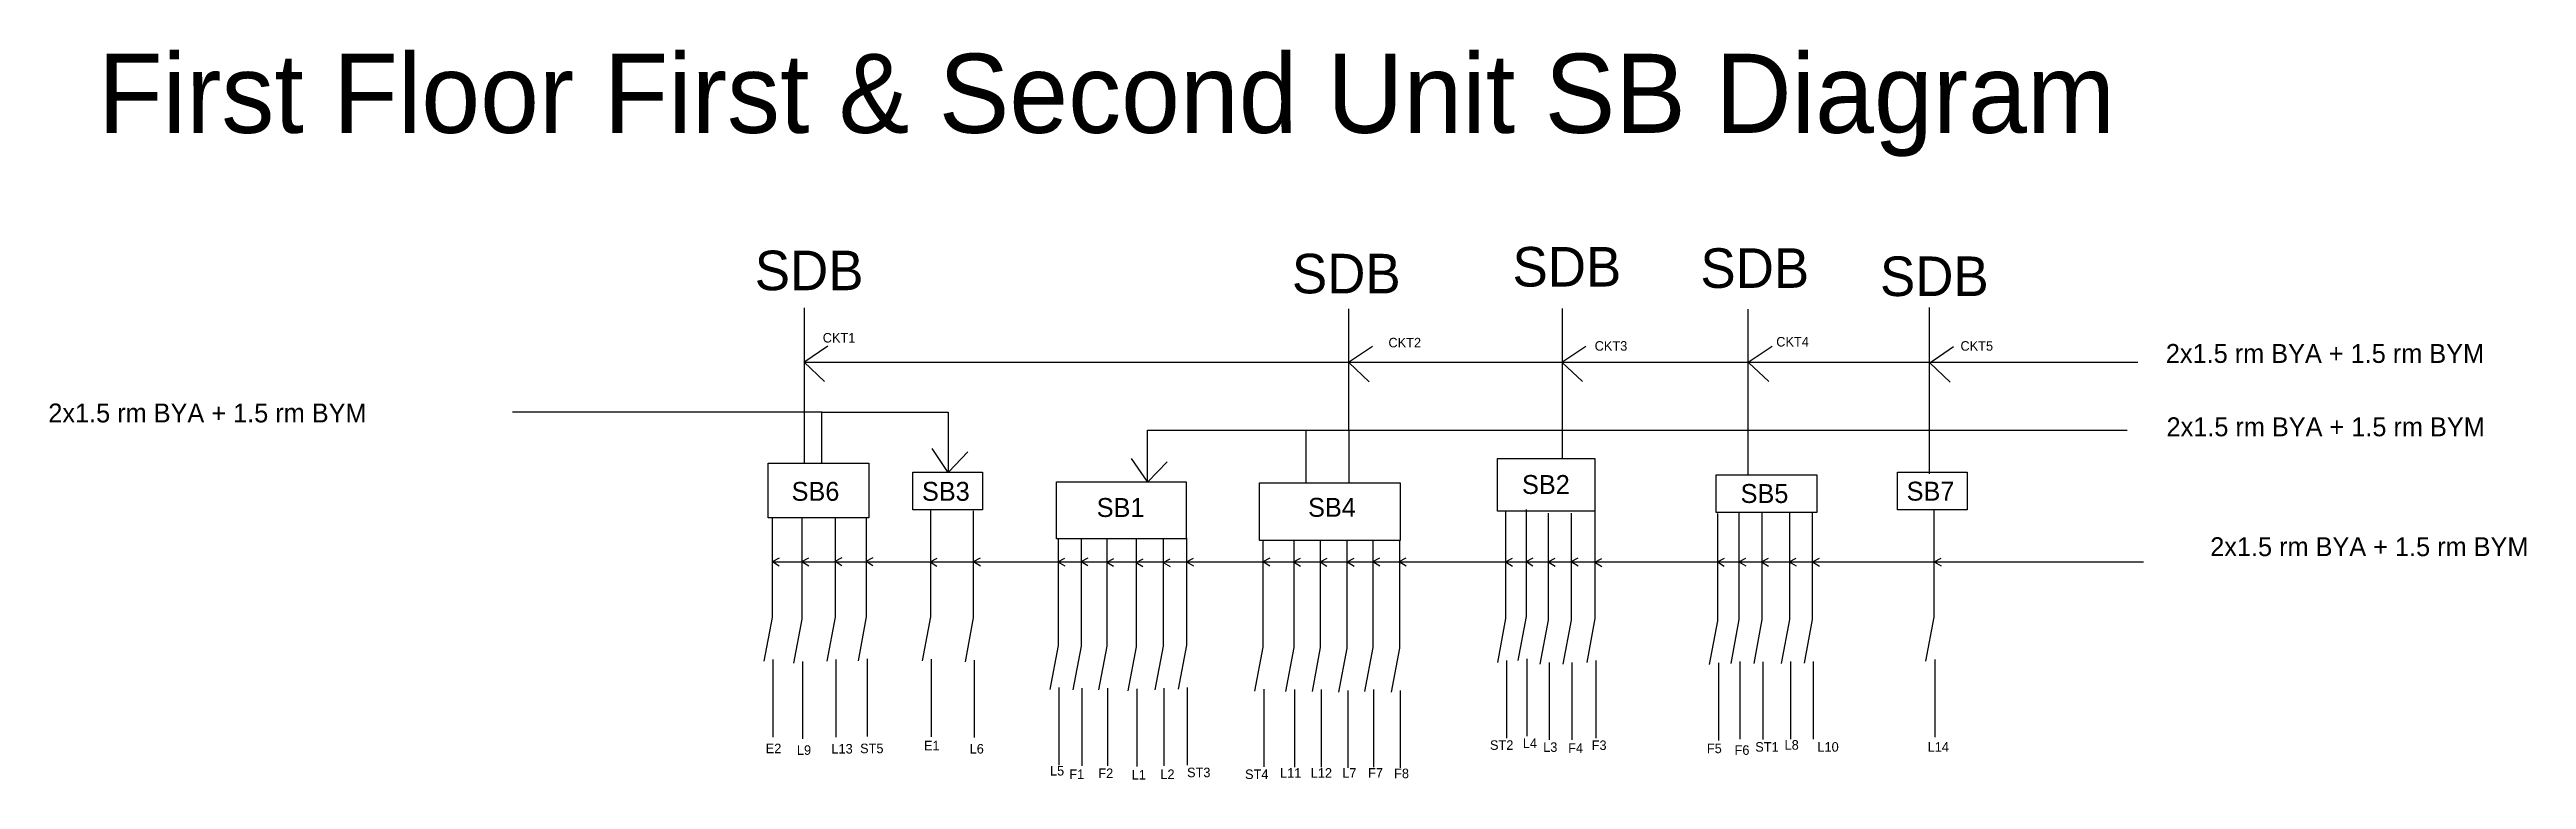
# Model space of a CAD drawing. Header units: inches. Extents: x -1380 to -106, y -233 to 422.
# Drawn here: x -1350.2 to -1201.7, y 251.7 to 295.5 of the extents above; entities that cross this region are included whole.
import ezdxf

# ---------------------------------------------------------------- set-up
doc = ezdxf.new("R2010")
doc.units = ezdxf.units.IN
doc.header["$MEASUREMENT"] = 0
doc.layers.add('Fitings and Fixture Texts', color=19, linetype='Continuous')

msp = doc.modelspace()

# ---------------------------------------------------------------- texts
at = {"attachment_point": 1}
for s, insert, char_height, width in [('First Floor First & Second Unit SB Diagram', (-1347.32, 295.27), 4.7466, 353.4069), ('SDB', (-1307.93, 283.46), 2.373, 176.7034), ('SDB', (-1275.71, 283.27), 2.373, 176.7034), ('SDB', (-1262.48, 283.68), 2.373, 176.7034), ('SDB', (-1251.21, 283.6), 2.373, 176.7034), ('SDB', (-1240.44, 283.11), 2.373, 176.7034), ('2x1.5 rm BYA + 1.5 rm BYM', (-1223.29, 277.86), 1.134, 84.4338), ('2x1.5 rm BYA + 1.5 rm BYM', (-1350.3, 274.29), 1.134, 84.4338), ('2x1.5 rm BYA + 1.5 rm BYM', (-1223.25, 273.46), 1.134, 84.4338), ('SB6', (-1305.72, 269.59), 1.134, 84.4338), ('SB3', (-1297.9, 269.59), 1.134, 84.4338), ('SB2', (-1261.91, 270), 1.134, 84.4338), ('SB5', (-1248.8, 269.46), 1.134, 84.4338), ('SB7', (-1238.84, 269.6), 1.134, 84.4338), ('SB1', (-1287.42, 268.62), 1.134, 84.4338), ('SB4', (-1274.74, 268.63), 1.134, 84.4338), ('2x1.5 rm BYA + 1.5 rm BYM', (-1220.63, 266.27), 1.134, 84.4338)]:
    msp.add_mtext(s, dxfattribs=dict(at, insert=insert, char_height=char_height, width=width))
at = {"layer": 'Fitings and Fixture Texts', "char_height": 0.572, "width": 1.2419, "attachment_point": 1}
for s, insert in [('CKT1', (-1303.85, 278.52)), ('CKT2', (-1269.92, 278.23)), ('CKT3', (-1257.55, 278.03)), ('CKT4', (-1246.66, 278.28)), ('CKT5', (-1235.61, 278.03)), ('E1', (-1297.78, 254.06)), ('ST2', (-1263.83, 254.09)), ('L4', (-1261.86, 254.2)), ('F3', (-1257.73, 254.08)), ('L8', (-1246.16, 254.1)), ('E2', (-1307.27, 253.89)), ('L9', (-1305.4, 253.79)), ('L13', (-1303.33, 253.87)), ('ST5', (-1301.61, 253.89)), ('L6', (-1295.04, 253.87)), ('L3', (-1260.64, 253.97)), ('F4', (-1259.14, 253.91)), ('F5', (-1250.82, 253.89)), ('F6', (-1249.16, 253.79)), ('ST1', (-1247.92, 253.98)), ('L10', (-1244.19, 253.98)), ('L14', (-1237.58, 253.98)), ('L5', (-1290.22, 252.55)), ('F1', (-1289.06, 252.34)), ('F2', (-1287.32, 252.4)), ('L1', (-1285.32, 252.31)), ('L2', (-1283.6, 252.34)), ('ST3', (-1282, 252.45)), ('ST4', (-1278.52, 252.34)), ('L11', (-1276.42, 252.42)), ('L12', (-1274.58, 252.42)), ('L7', (-1272.69, 252.42)), ('F7', (-1271.14, 252.42)), ('F8', (-1269.58, 252.39))]:
    msp.add_mtext(s, dxfattribs=dict(at, insert=insert))

# ---------------------------------------------------------------- blocks, each defined once
blk = doc.blocks.new('Line with switch')
for p, q in [((-0.08, 0.02), (-0.08, -5.96)), ((-0.08, -5.96), (-0.57, -8.6)), ((-0.03, -8.49), (-0.03, -13.15))]:
    blk.add_line(p, q)
blk = doc.blocks.new('Arrow head')
for p, q in [((-0.05, 0), (1.38, 0.97)), ((-0.03, -0.01), (1.18, -1.17))]:
    blk.add_line(p, q)
blk = doc.blocks.new('Arrow head small')
for q in [(0.42, 0.22), (0.41, -0.25)]:
    blk.add_line((0, 0), q)

# ---------------------------------------------------------------- linework, layer by layer
for p, q in [((-1304.97, 280.03), (-1304.97, 270.71)), ((-1272.3, 272.69), (-1272.3, 279.97)), ((-1259.5, 279.98), (-1259.5, 271)), ((-1248.37, 279.94), (-1248.37, 270.02)), ((-1237.49, 280.05), (-1237.49, 270.07)), ((-1304.97, 276.77), (-1224.97, 276.77)), ((-1259.52, 276.77), (-1258.09, 277.74)), ((-1259.51, 276.76), (-1258.29, 275.61)), ((-1248.34, 276.77), (-1246.91, 277.74)), ((-1248.32, 276.76), (-1247.11, 275.61)), ((-1237.45, 276.74), (-1236.02, 277.72)), ((-1237.44, 276.73), (-1236.23, 275.58)), ((-1303.9, 273.77), (-1322.46, 273.77)), ((-1303.9, 270.71), (-1303.9, 273.77)), ((-1303.9, 273.77), (-1296.32, 273.77)), ((-1296.32, 273.77), (-1296.32, 270.14)), ((-1284.37, 269.66), (-1284.37, 272.69)), ((-1284.37, 272.69), (-1274.87, 272.69)), ((-1274.87, 272.69), (-1274.87, 269.49)), ((-1274.87, 272.69), (-1225.61, 272.69)), ((-1272.3, 272.69), (-1272.3, 269.54)), ((-1306.89, 267.43), (-1306.89, 261.46)), ((-1305.11, 267.44), (-1305.11, 261.35)), ((-1297.39, 267.92), (-1297.39, 261.49)), ((-1294.82, 267.86), (-1294.82, 261.43)), ((-1262.89, 267.83), (-1262.89, 261.4)), ((-1261.66, 267.94), (-1261.66, 261.51)), ((-1260.34, 267.72), (-1260.34, 261.29)), ((-1258.97, 267.72), (-1258.97, 261.29)), ((-1257.54, 267.83), (-1257.54, 261.4)), ((-1250.18, 267.69), (-1250.18, 261.26)), ((-1248.9, 267.77), (-1248.9, 261.34)), ((-1247.52, 267.76), (-1247.52, 261.33)), ((-1245.86, 267.77), (-1245.86, 261.34)), ((-1244.5, 267.77), (-1244.5, 261.34)), ((-1237.2, 267.9), (-1237.2, 261.47)), ((-1289.74, 266.21), (-1289.74, 259.78)), ((-1288.36, 266.17), (-1288.36, 259.74)), ((-1286.82, 266.17), (-1286.82, 259.74)), ((-1285.06, 266.13), (-1285.06, 259.7)), ((-1283.44, 266.17), (-1283.44, 259.74)), ((-1282.04, 266.22), (-1282.04, 259.79)), ((-1277.45, 266.11), (-1277.45, 259.68)), ((-1275.6, 266.09), (-1275.6, 259.66)), ((-1274.01, 266.09), (-1274.01, 259.66)), ((-1272.41, 266.04), (-1272.41, 259.62)), ((-1270.86, 266.09), (-1270.86, 259.66)), ((-1269.26, 266.04), (-1269.26, 259.62)), ((-1306.89, 264.79), (-1224.64, 264.79)), ((-1297.39, 261.49), (-1297.89, 258.85)), ((-1261.66, 261.51), (-1262.16, 258.87)), ((-1306.89, 261.46), (-1307.39, 258.83)), ((-1305.11, 261.35), (-1305.61, 258.71)), ((-1294.82, 261.43), (-1295.31, 258.79)), ((-1262.89, 261.4), (-1263.38, 258.76)), ((-1260.34, 261.29), (-1260.84, 258.65)), ((-1258.97, 261.29), (-1259.46, 258.65)), ((-1257.54, 261.4), (-1258.03, 258.76)), ((-1250.18, 261.26), (-1250.68, 258.63)), ((-1248.9, 261.34), (-1249.39, 258.7)), ((-1247.52, 261.33), (-1248.01, 258.69)), ((-1245.86, 261.34), (-1246.36, 258.7)), ((-1244.5, 261.34), (-1244.99, 258.71)), ((-1237.2, 261.47), (-1237.7, 258.83)), ((-1306.84, 258.93), (-1306.84, 254.28)), ((-1305.06, 258.82), (-1305.06, 254.17)), ((-1297.35, 258.95), (-1297.35, 254.3)), ((-1294.77, 258.9), (-1294.77, 254.25)), ((-1289.74, 259.78), (-1290.24, 257.14)), ((-1288.36, 259.74), (-1288.85, 257.11)), ((-1286.82, 259.74), (-1287.32, 257.11)), ((-1285.06, 259.7), (-1285.56, 257.06)), ((-1283.44, 259.74), (-1283.93, 257.11)), ((-1282.04, 259.79), (-1282.53, 257.15)), ((-1277.45, 259.68), (-1277.95, 257.04)), ((-1275.6, 259.66), (-1276.1, 257.02)), ((-1274.01, 259.66), (-1274.5, 257.02)), ((-1272.41, 259.62), (-1272.91, 256.98)), ((-1270.86, 259.66), (-1271.35, 257.02)), ((-1269.26, 259.62), (-1269.76, 256.98)), ((-1262.84, 258.87), (-1262.84, 254.22)), ((-1261.61, 258.98), (-1261.61, 254.33)), ((-1260.29, 258.76), (-1260.29, 254.11)), ((-1258.92, 258.76), (-1258.92, 254.11)), ((-1257.49, 258.87), (-1257.49, 254.22)), ((-1250.13, 258.73), (-1250.13, 254.08)), ((-1248.85, 258.81), (-1248.85, 254.15)), ((-1247.47, 258.8), (-1247.47, 254.14)), ((-1245.81, 258.81), (-1245.81, 254.15)), ((-1244.45, 258.81), (-1244.45, 254.16)), ((-1237.15, 258.93), (-1237.15, 254.28)), ((-1289.69, 257.25), (-1289.69, 252.59)), ((-1288.31, 257.21), (-1288.31, 252.56)), ((-1286.77, 257.21), (-1286.77, 252.56)), ((-1285.01, 257.17), (-1285.01, 252.51)), ((-1283.39, 257.21), (-1283.39, 252.56)), ((-1281.99, 257.26), (-1281.99, 252.6)), ((-1277.4, 257.15), (-1277.4, 252.5)), ((-1275.55, 257.13), (-1275.55, 252.47)), ((-1273.96, 257.13), (-1273.96, 252.47)), ((-1272.36, 257.08), (-1272.36, 252.43)), ((-1270.81, 257.13), (-1270.81, 252.47)), ((-1269.21, 257.08), (-1269.21, 252.43))]:
    msp.add_line(p, q)
for points in [[(-1307.13, 270.71), (-1301.08, 270.71), (-1301.08, 267.44), (-1307.13, 267.44)], [(-1263.38, 270.99), (-1257.54, 270.99), (-1257.54, 267.84), (-1263.38, 267.84)], [(-1298.44, 270.18), (-1294.26, 270.18), (-1294.26, 267.91), (-1298.44, 267.91)], [(-1289.83, 269.6), (-1282.05, 269.6), (-1282.05, 266.18), (-1289.83, 266.18)], [(-1277.65, 269.54), (-1269.22, 269.54), (-1269.22, 266.07), (-1277.65, 266.07)], [(-1250.27, 270.01), (-1244.23, 270.01), (-1244.22, 267.75), (-1250.27, 267.75)], [(-1239.38, 270.18), (-1235.2, 270.18), (-1235.2, 267.92), (-1239.38, 267.92)]]:
    msp.add_lwpolyline(points, close=True)

# ---------------------------------------------------------------- block references
for name, p in [('Arrow head', (-1304.93, 276.78)), ('Arrow head', (-1272.26, 276.77)), ('Line with switch', (-1303.03, 267.43)), ('Line with switch', (-1301.16, 267.46)), ('Arrow head small', (-1306.87, 264.81)), ('Arrow head small', (-1305.1, 264.81)), ('Arrow head small', (-1303.11, 264.83)), ('Arrow head small', (-1301.25, 264.83)), ('Arrow head small', (-1297.41, 264.79)), ('Arrow head small', (-1294.8, 264.81)), ('Arrow head small', (-1289.75, 264.8)), ('Arrow head small', (-1288.36, 264.82)), ('Arrow head small', (-1286.82, 264.78)), ('Arrow head small', (-1285.06, 264.76)), ('Arrow head small', (-1283.43, 264.76)), ('Arrow head small', (-1282.03, 264.8)), ('Arrow head small', (-1277.44, 264.81)), ('Arrow head small', (-1275.61, 264.79)), ('Arrow head small', (-1274.02, 264.79)), ('Arrow head small', (-1272.39, 264.79)), ('Arrow head small', (-1270.85, 264.81)), ('Arrow head small', (-1269.27, 264.81)), ('Arrow head small', (-1262.89, 264.79)), ('Arrow head small', (-1261.66, 264.81)), ('Arrow head small', (-1260.34, 264.79)), ('Arrow head small', (-1258.96, 264.81)), ('Arrow head small', (-1257.54, 264.77)), ('Arrow head small', (-1250.19, 264.79)), ('Arrow head small', (-1248.9, 264.8)), ('Arrow head small', (-1247.54, 264.79)), ('Arrow head small', (-1245.88, 264.8)), ('Arrow head small', (-1244.48, 264.79)), ('Arrow head small', (-1237.18, 264.8))]:
    msp.add_blockref(name, p)
at = {"rotation": 90}
for p in [(-1296.32, 270.21), (-1284.36, 269.62)]:
    msp.add_blockref('Arrow head', p, dxfattribs=at)

msp.set_redraw_order([(e.dxf.handle, doc.entitydb.next_handle()) for e in msp.query("TEXT MTEXT ATTDEF DIMENSION ARC_DIMENSION")])  # texts and dimensions are drawn at this point

doc.saveas('drawing.dxf')
